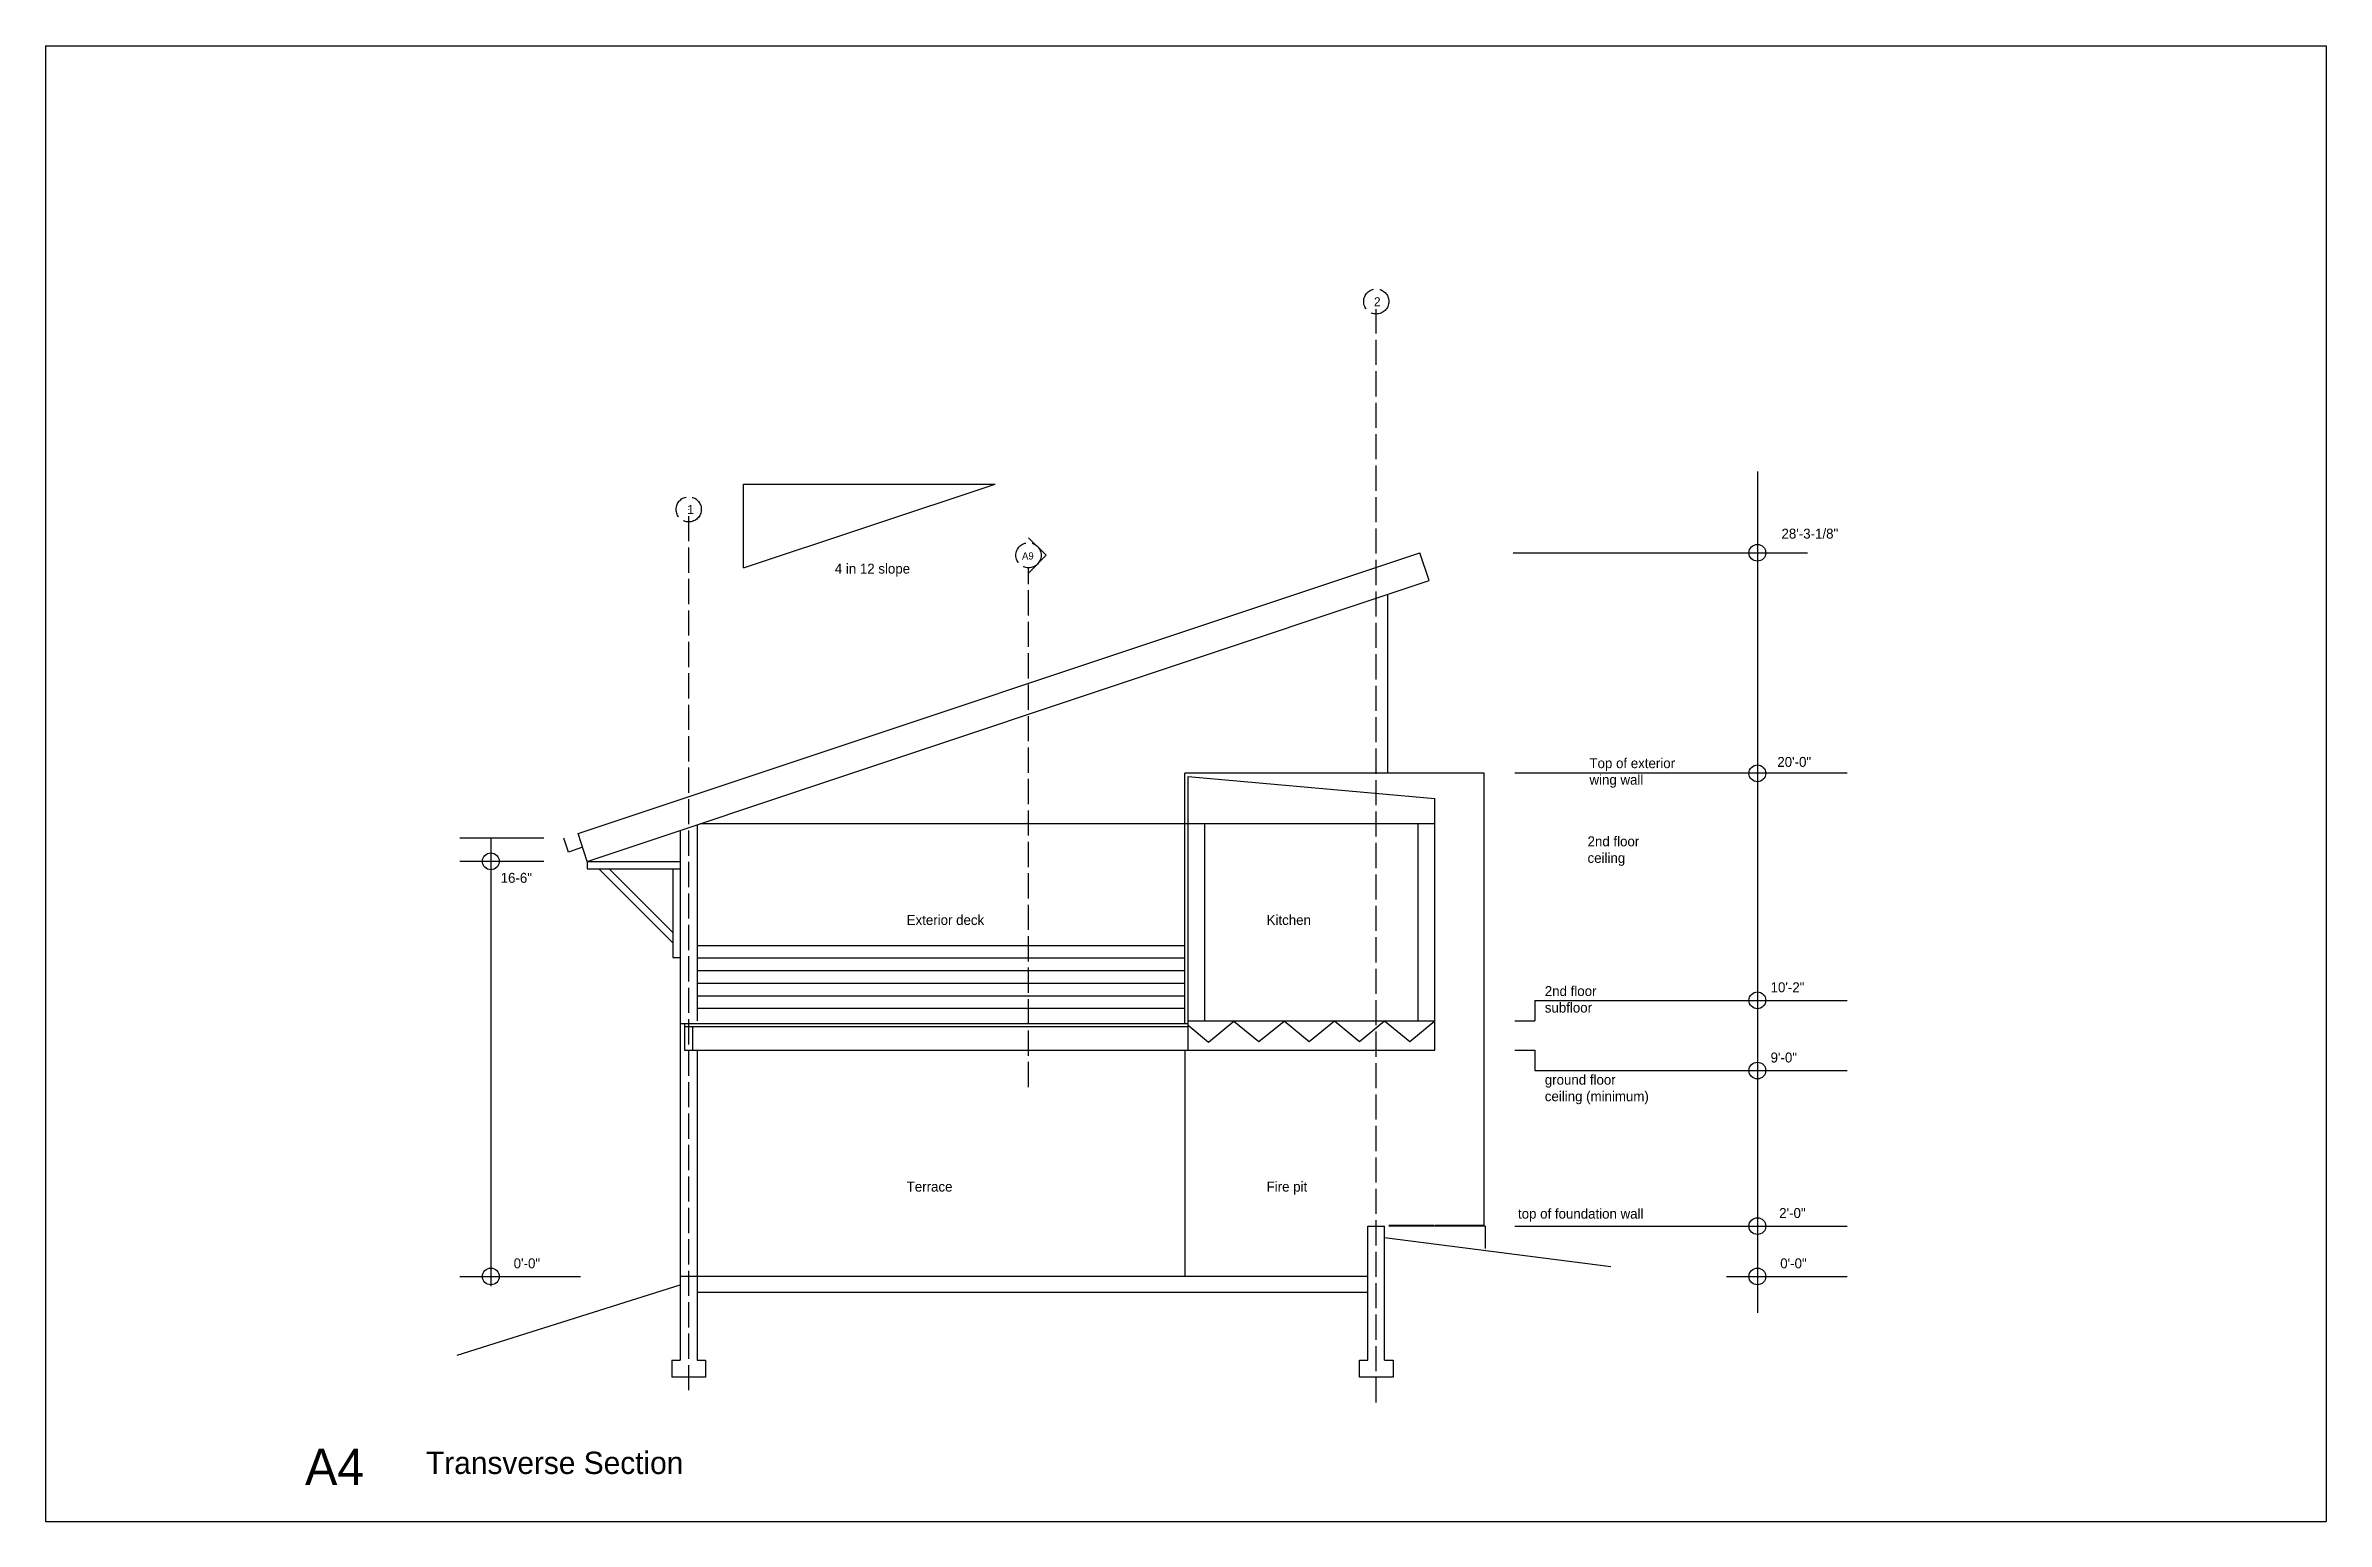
# Model space of a CAD drawing. Header units: inches. Extents: x -173 to 6851, y -1067 to 6124.
# Drawn here: x 2166 to 3254, y 2730 to 3434 of the extents above; entities that cross this region are included whole.
import ezdxf

# ---------------------------------------------------------------- set-up
doc = ezdxf.new("R2010")
doc.units = ezdxf.units.IN
doc.header["$MEASUREMENT"] = 0
doc.linetypes.add('ACAD_ISO02W100', pattern=[15, 12, -3])
for name, color, linetype in [('blocks', 251, 'Continuous'), ('const', 7, 'Continuous'), ('e1', 7, 'Continuous'), ('e2', 251, 'Continuous'), ('grid', 252, 'ACAD_ISO02W100'), ('millwork', 253, 'Continuous'), ('walls', 7, 'Continuous')]:
    doc.layers.add(name, color=color, linetype=linetype)

msp = doc.modelspace()

# ---------------------------------------------------------------- texts
at = {"layer": 'const', "attachment_point": 1}
for s, insert, char_height, width in [('2', (2799.7, 3314.3), 4.26, 1625.197), ('1', (2472.1, 3215.2), 4.26, 1625.197), ('28\'-3-1/8"', (2994.1, 3203.9), 4.74, 1805.775), ('A9', (2631.8, 3192.6), 3.41, 1300.158), ('4 in 12 slope', (2542.5, 3187.2), 4.736, 1805.775), ('Top of exterior\\Pwing wall', (2902.5, 3094.4), 4.736, 1805.775), ('20\'-0"', (2992.1, 3095), 4.74, 1805.775), ('\\P2nd floor^Jceiling', (2901.6, 3065), 4.736, 1805.775), ('16-6"', (2383.1, 3039.7), 4.74, 1805.775), ('Exterior deck', (2576.8, 3019.6), 4.736, 1805.775), ('Kitchen', (2748.5, 3019.6), 4.74, 1805.775), ('2nd floor^Jsubfloor', (2881.2, 2985.7), 4.736, 1805.775), ('10\'-2"', (2988.9, 2987.5), 4.74, 1805.775), ('9\'-0"', (2988.9, 2954), 4.74, 1805.775), ('ground floor^Jceiling (minimum)', (2881.2, 2943.4), 4.736, 1805.775), ('Terrace', (2576.8, 2892.4), 4.74, 1805.775), ('Fire pit', (2748.5, 2892.4), 4.74, 1805.775), ('top of foundation wall', (2868.4, 2879.5), 4.736, 1805.775), ('2\'-0"', (2993, 2879.8), 4.74, 1805.775), ('0\'-0"', (2389.3, 2855.8), 4.74, 1805.775), ('0\'-0"', (2993.5, 2855.8), 4.74, 1805.775), ('A4', (2289.8, 2765), 17.26, 6582.049), ('Transverse Section', (2347.5, 2763.6), 10.656, 4062.993)]:
    msp.add_mtext(s, dxfattribs=dict(at, insert=insert, char_height=char_height, width=width))

# ---------------------------------------------------------------- linework, layer by layer
for p, q in [((2166, 3434.3), (3254, 3434.3)), ((2166, 3434.3), (2166, 2730.3)), ((3254, 3434.3), (3254, 2730.3)), ((2166, 3235.3), (2166, 2730.3)), ((2796.8, 2871.2), (2804.8, 2871.2)), ((2166, 2730.3), (2836.2, 2730.3)), ((2166, 2730.3), (3254, 2730.3))]:
    msp.add_line(p, q)
at = {"layer": 'blocks'}
for p, q in [((2806.8, 2871.7), (2828.3, 2871.7)), ((2828.8, 2871.7), (2852.3, 2871.7))]:
    msp.add_line(p, q, dxfattribs=at)
at = {"layer": 'e1'}
for p, q in [((2711, 3063.2), (2828.8, 3063.2)), ((2711, 2967.7), (2470.8, 2967.7)), ((2470.8, 2967.7), (2470.8, 2955.2)), ((2711, 2966.2), (2470.8, 2966.2)), ((2474.8, 2955.2), (2474.8, 2966.2))]:
    msp.add_line(p, q, dxfattribs=at)
at = {"layer": 'e2'}
for p, q in [((2982.6, 3231.2), (2982.6, 2829.8)), ((2866.1, 3192.4), (3006.5, 3192.4)), ((2852.3, 2871.7), (2852.3, 3087.2)), ((3025.4, 3087.2), (2866.9, 3087.2)), ((2403.7, 3056.3), (2363.7, 3056.3)), ((2378.4, 3056.3), (2378.4, 2842.6)), ((2403.7, 3045.2), (2363.7, 3045.2)), ((2424.4, 3045.2), (2468.8, 3045.2)), ((2424.4, 3041.7), (2468.8, 3041.7)), ((2476.8, 3005.1), (2709.5, 3005.1)), ((2476.8, 2999.1), (2709.5, 2999.1)), ((2476.8, 2993.1), (2709.5, 2993.1)), ((2476.8, 2987.1), (2709.5, 2987.1)), ((2476.8, 2981.1), (2709.5, 2981.1)), ((2476.8, 2975.1), (2709.5, 2975.1)), ((2876.5, 2978.9), (3025.4, 2978.9)), ((2876.5, 2978.9), (2876.5, 2969.2)), ((2470.8, 2967.7), (2468.8, 2967.7)), ((2711, 2967.1), (2720.8, 2958.9)), ((2720.8, 2958.9), (2732.8, 2968.9)), ((2732.8, 2968.9), (2744.8, 2959.2)), ((2744.8, 2959.2), (2756.8, 2968.9)), ((2756.8, 2969.2), (2768.8, 2959.2)), ((2768.8, 2959.2), (2780.8, 2969.2)), ((2780.8, 2969.2), (2792.8, 2959.2)), ((2792.8, 2959.2), (2804.8, 2969.2)), ((2804.8, 2969.2), (2816.8, 2959.2)), ((2816.8, 2959.2), (2828.8, 2969.2)), ((2866.9, 2969.2), (2876.5, 2969.2)), ((2474.8, 2955.2), (2711, 2955.2)), ((2866.9, 2955.2), (2876.5, 2955.2)), ((2876.5, 2955.2), (2876.5, 2945.4)), ((2876.5, 2945.4), (3025.4, 2945.4)), ((2852.8, 2871.2), (2806.8, 2871.2)), ((2852.8, 2871.2), (2852.8, 2860.5)), ((2866.9, 2871.2), (3025.4, 2871.2)), ((2363.7, 2847.2), (2421.2, 2847.2)), ((2967.9, 2847.2), (3025.4, 2847.2))]:
    msp.add_line(p, q, dxfattribs=at)
for centre in [(2982.6, 3192.4), (2982.6, 3087.2), (2378.4, 3045.2), (2982.6, 2978.9), (2982.6, 2945.4), (2982.6, 2871.2), (2378.4, 2847.2), (2982.6, 2847.2)]:
    msp.add_circle(centre, 4, dxfattribs=at)
at = {"layer": 'grid'}
for p, q in [((2800.8, 2787), (2800.8, 3308.6)), ((2472.8, 2792.9), (2472.8, 3213)), ((2634.9, 2937.5), (2634.9, 3185.2))]:
    msp.add_line(p, q, dxfattribs=at)
for centre in [(2800.8, 3312.3), (2472.8, 3213.1), (2634.9, 3191.2)]:
    msp.add_circle(centre, 6, dxfattribs=at)
at = {"layer": 'millwork'}
for p, q in [((2499, 3215.2), (2499, 3225.2)), ((2499, 3225.2), (2619, 3225.2)), ((2499, 3185.2), (2499, 3225.2)), ((2499, 3205.2), (2499, 3215.2)), ((2499, 3205.2), (2499, 3205.2)), ((2806.3, 3087.2), (2806.3, 3172.5)), ((2852.3, 3087.2), (2709.5, 3087.2)), ((2709.5, 2967.7), (2709.5, 3087.2)), ((2468.8, 3060), (2468.8, 2847.2)), ((2476.8, 3062.7), (2476.8, 2969.2)), ((2478.3, 3063.2), (2711, 3063.2)), ((2424.4, 3045.2), (2424.4, 3041.7)), ((2429.9, 3041.7), (2465.3, 3006.3)), ((2434.8, 3041.7), (2465.3, 3011.2)), ((2465.3, 3041.7), (2465.3, 2999.3)), ((2465.3, 2999.3), (2468.8, 2999.3)), ((2476.8, 2955.2), (2476.8, 2847.2)), ((2709.5, 2955.2), (2709.5, 2847.2))]:
    msp.add_line(p, q, dxfattribs=at)
at = {"layer": 'walls'}
for p, q in [((2499, 3185.2), (2619, 3225.2)), ((2634.9, 3199.6), (2643.4, 3191.2)), ((2420, 3058.5), (2821.6, 3192.4)), ((2634.9, 3182.7), (2643.4, 3191.2)), ((2826, 3179.1), (2821.6, 3192.4)), ((2424.4, 3045.2), (2826, 3179.1)), ((2711, 3085.7), (2828.8, 3075.2)), ((2711, 2955.2), (2711, 3085.7)), ((2828.8, 2955.2), (2828.8, 3075.2)), ((2424.4, 3045.2), (2420, 3058.5)), ((2719, 2969.2), (2719, 3063.2)), ((2820.8, 2969.2), (2820.8, 3063.2)), ((2415.5, 3049.6), (2413.3, 3056.3)), ((2422.2, 3051.9), (2415.5, 3049.6)), ((2711, 2969.2), (2828.8, 2969.2)), ((2470.8, 2955.2), (2474.8, 2955.2)), ((2711, 2955.2), (2828.8, 2955.2)), ((2796.8, 2807.2), (2796.8, 2871.2)), ((2804.8, 2807.2), (2804.8, 2871.2)), ((2804.8, 2865.8), (2912.7, 2852)), ((2362.3, 2809.7), (2468.8, 2843.2)), ((2796.8, 2847.2), (2468.8, 2847.2)), ((2468.8, 2847.2), (2468.8, 2827.7)), ((2468.8, 2844.4), (2468.8, 2807.2)), ((2476.8, 2847.2), (2476.8, 2807.2)), ((2476.8, 2839.7), (2796.8, 2839.7)), ((2464.8, 2807.2), (2468.8, 2807.2)), ((2464.8, 2807.2), (2464.8, 2799.2)), ((2476.8, 2807.2), (2480.8, 2807.2)), ((2480.8, 2807.2), (2480.8, 2799.2)), ((2792.8, 2807.2), (2796.8, 2807.2)), ((2792.8, 2799.2), (2792.8, 2807.2)), ((2804.8, 2807.2), (2808.8, 2807.2)), ((2808.8, 2807.2), (2808.8, 2799.2)), ((2480.8, 2799.2), (2464.8, 2799.2)), ((2468.8, 2799.2), (2464.8, 2799.2)), ((2808.8, 2799.2), (2792.8, 2799.2))]:
    msp.add_line(p, q, dxfattribs=at)

msp.set_redraw_order([(e.dxf.handle, doc.entitydb.next_handle()) for e in msp.query("TEXT MTEXT ATTDEF DIMENSION ARC_DIMENSION")])  # texts and dimensions are drawn at this point

doc.saveas('drawing.dxf')
